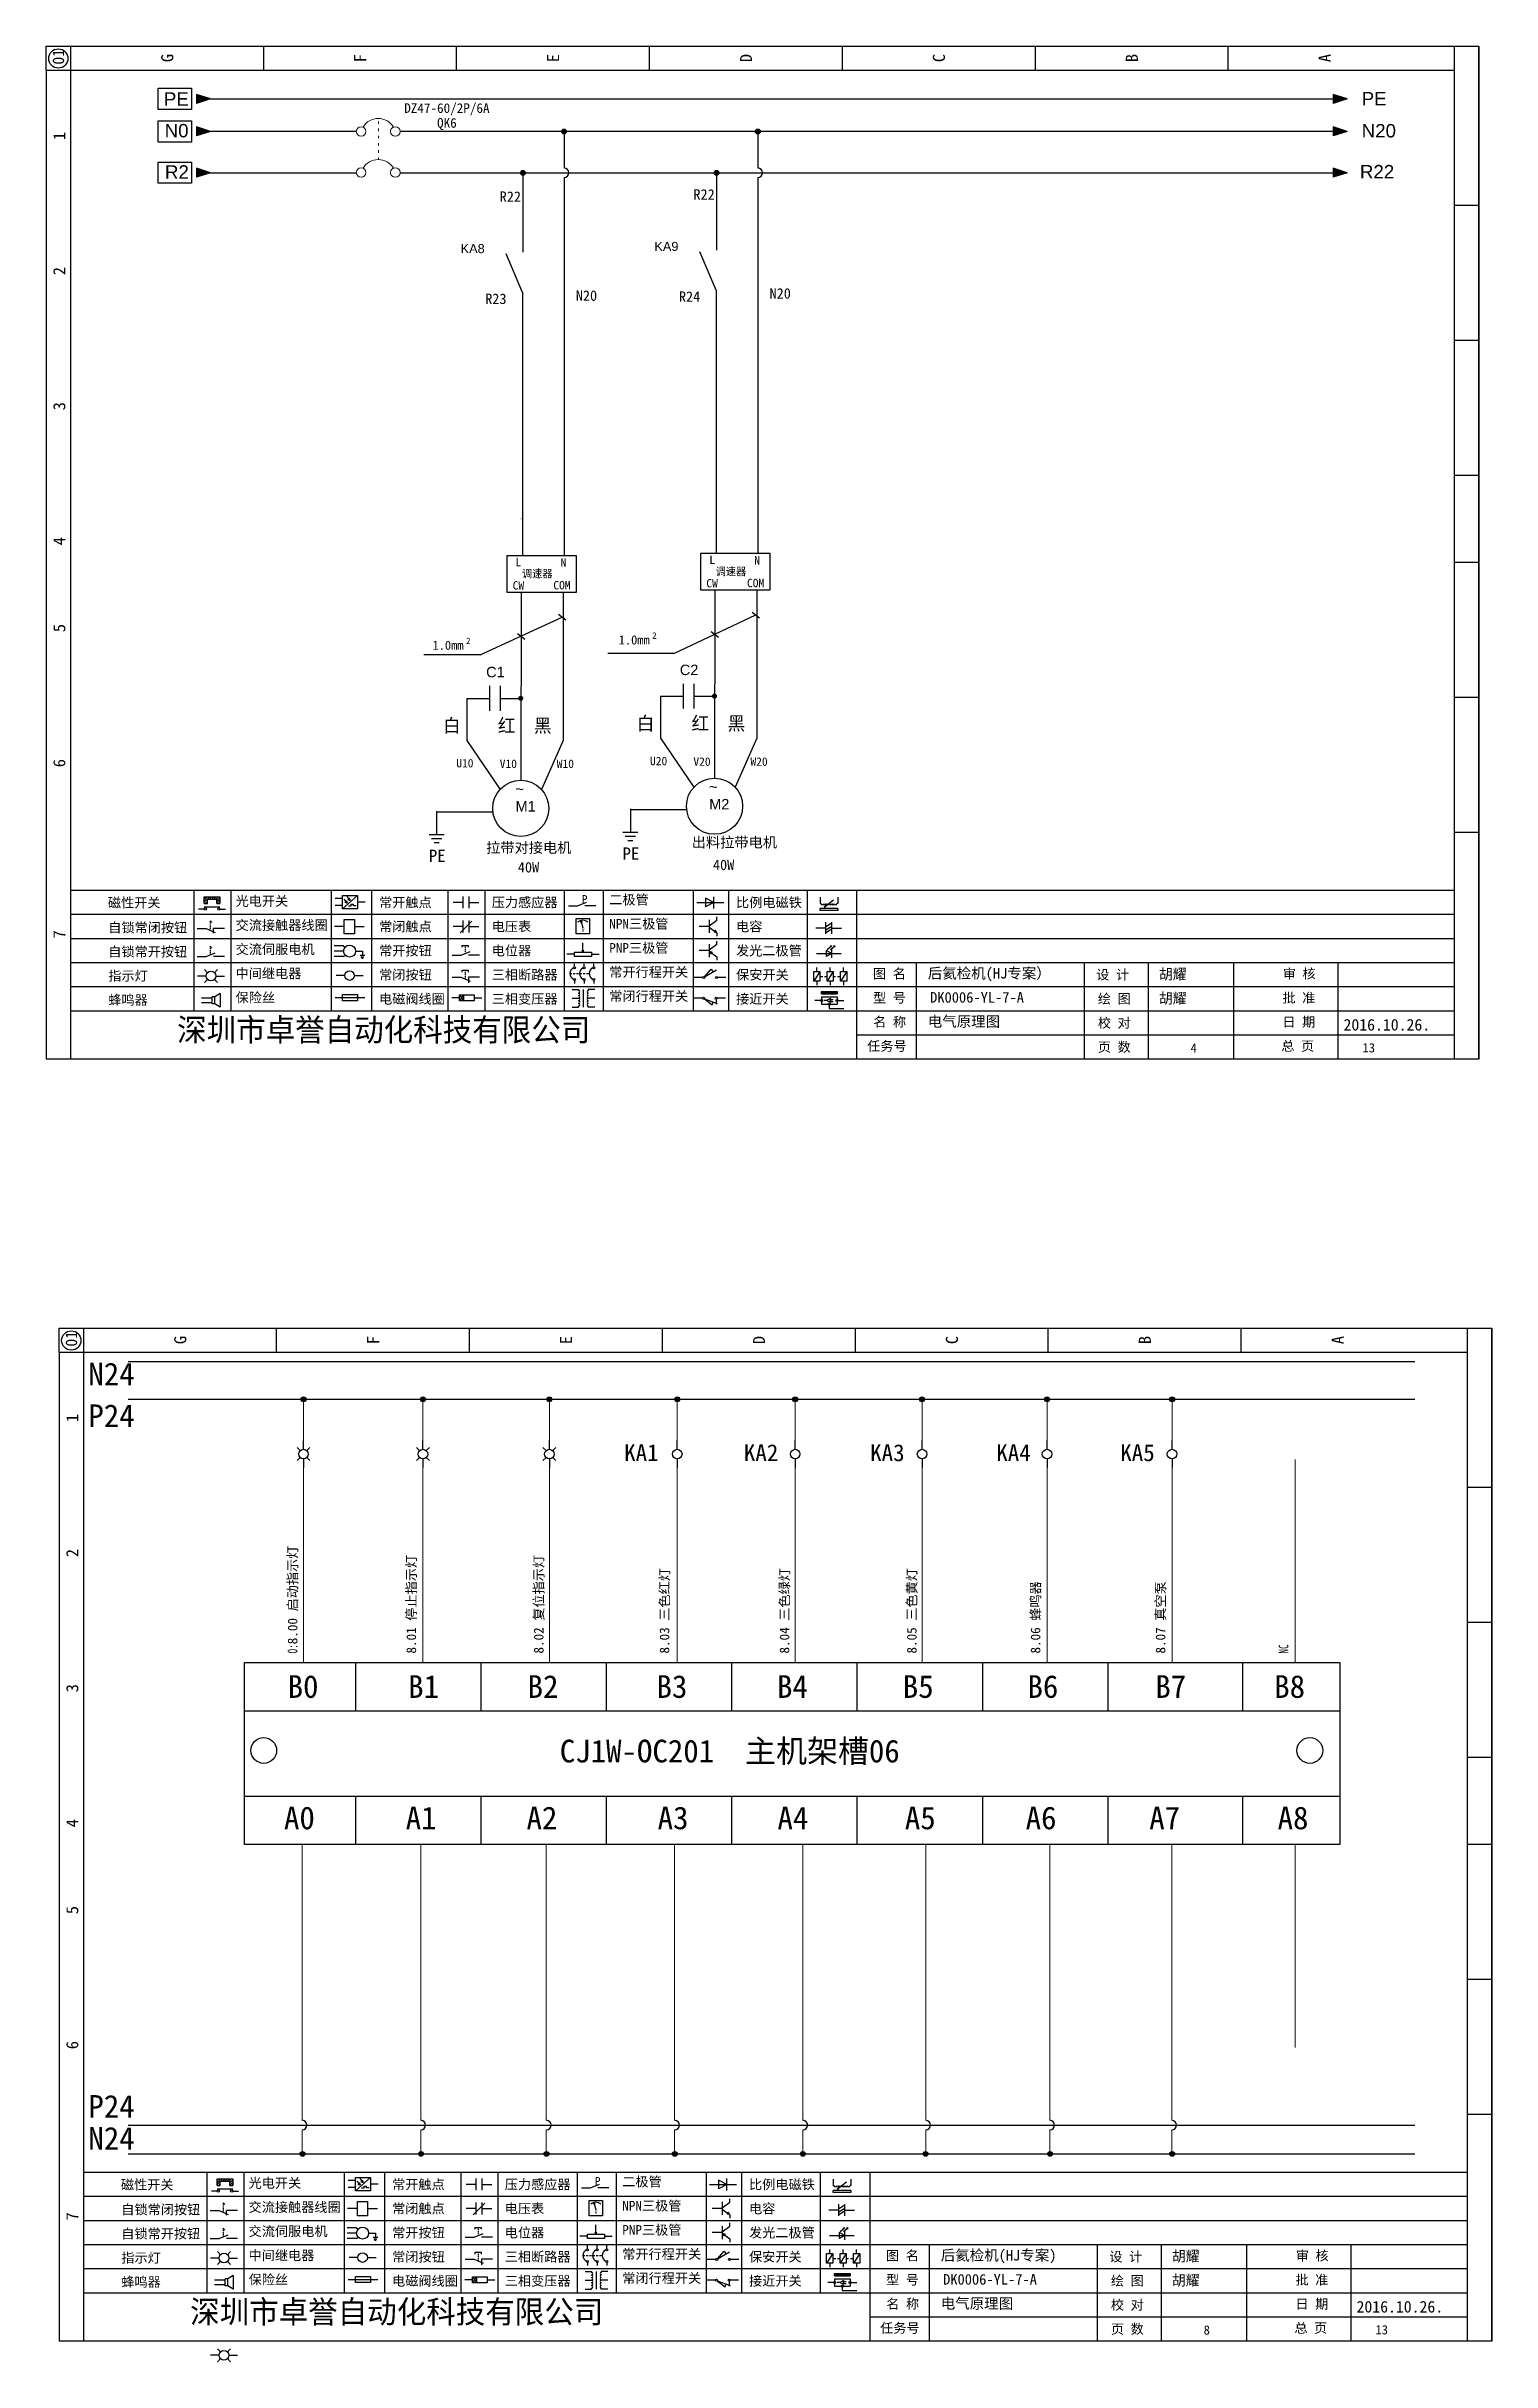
# Model space of a CAD drawing. Extents: x -5838 to -2107, y -921 to 708.
# Drawn here: x -3749.2 to -3449.5, y -530.6 to -50.6 of the extents above; entities that cross this region are included whole.
import ezdxf
from ezdxf.enums import TextEntityAlignment as Align

# ---------------------------------------------------------------- set-up
doc = ezdxf.new("R2010")
doc.units = 0
doc.header["$MEASUREMENT"] = 0
doc.linetypes.add('9', pattern=[7.5, 0.5, -1, 0.5, -1, 0.5, -1, 0.5, -1, 0.5, -1])
doc.layers.add('MISC', color=2, linetype='Continuous')
doc.layers.add('主图', color=7, linetype='Continuous')
doc.layers.add('元件', color=4, linetype='Continuous', lineweight=25)
doc.styles.add('宋', font='', dxfattribs={"width": 0.7})
doc.styles.add('样式 8', font='arial.ttf')
doc.styles.add('汉字', font='')
doc.styles.get('宋').set_extended_font_data('SimSun')
doc.styles.get('汉字').set_extended_font_data('新宋体')

msp = doc.modelspace()

# ---------------------------------------------------------------- texts
at = {"style": '汉字'}
for s, p in [('DZ47-60/2P/6A', (-3666.16, -63.43)), ('QK6', (-3666.16, -66.5))]:
    msp.add_text(s, height=2, dxfattribs=at).set_placement(p, align=Align.MIDDLE_CENTER)
at = {"color": 0}
for p in [(-3630.54, -174.63), (-3669.14, -175.73)]:
    msp.add_text('1.0mm', height=1.89, dxfattribs=at).set_placement(p)
at = {"color": 3, "linetype": 'ByBlock', "attachment_point": 1, "rotation": 90}
for s, insert, char_height, width in [('{\\fKaiTi_GB2312|b0|i0|c134|p0;01}', (-3747.93, -54.42), 2.4, 60.2542), ('{\\fKaiTi_GB2312|b0|i0|c134|p0;G}', (-3725.39, -53.91), 2.5, 5), ('{\\fKaiTi_GB2312|b0|i0|c134|p0;F}', (-3685.39, -53.91), 2.5, 5), ('{\\fKaiTi_GB2312|b0|i0|c134|p0;E}', (-3645.39, -53.91), 2.5, 5), ('{\\fKaiTi_GB2312|b0|i0|c134|p0;D}', (-3605.39, -53.91), 2.5, 5), ('{\\fKaiTi_GB2312|b0|i0|c134|p0;C}', (-3565.39, -53.91), 2.5, 5), ('{\\fKaiTi_GB2312|b0|i0|c134|p0;B}', (-3525.39, -53.91), 2.5, 5), ('{\\fKaiTi_GB2312|b0|i0|c134|p0;A}', (-3485.39, -53.91), 2.5, 5), ('{\\fKaiTi_GB2312|b0|i0|c134|p49;1}', (-3747.79, -70.08), 2.5, 11.7517), ('{\\fKaiTi_GB2312|b0|i0|c134|p49;2}', (-3747.79, -98.08), 2.5, 11.7517), ('{\\fKaiTi_GB2312|b0|i0|c134|p49;3}', (-3747.79, -126.08), 2.5, 11.7517), ('{\\fKaiTi_GB2312|b0|i0|c134|p49;4}', (-3747.79, -154.08), 2.5, 11.7517), ('{\\fKaiTi_GB2312|b0|i0|c134|p49;5}', (-3747.79, -172.08), 2.5, 11.7517), ('{\\fKaiTi_GB2312|b0|i0|c134|p49;6}', (-3747.79, -200.08), 2.5, 11.7517), ('{\\fKaiTi_GB2312|b0|i0|c134|p49;7}', (-3747.79, -235.58), 2.5, 11.7517)]:
    msp.add_mtext(s, dxfattribs=dict(at, insert=insert, char_height=char_height, width=width))
at = {"attachment_point": 1}
for s, insert, char_height, width, style in [('N0', (-3724.68, -66.72), 2.772, 4.9667, '样式 8'), ('N20', (-3476.48, -66.74), 2.772, 4.9667, '样式 8'), ('R2', (-3724.62, -75.29), 2.772, 4.9667, '样式 8'), ('R22', (-3476.85, -75.22), 2.772, 15.2743, '样式 8'), ('后氦检机(HJ专案）', (-3566.45, -241.68), 2.2, 75.3177, '汉字'), ('{\\fKaiTi_GB2312|b0|i0|c134|p49;DK0006-YL-7-A}', (-3565.97, -246.68), 2.2, 75.3177, '汉字'), ('后氦检机(HJ专案)', (-3563.76, -507.45), 2.2, 75.3177, '汉字'), ('{\\fKaiTi_GB2312|b0|i0|c134|p49;DK0006-YL-7-A}', (-3563.28, -512.45), 2.2, 75.3177, '汉字')]:
    msp.add_mtext(s, dxfattribs=dict(at, insert=insert, char_height=char_height, width=width, style=style))
at = {"color": 0, "lineweight": -2, "attachment_point": 1}
for s, insert, char_height, width in [('R22', (-3655.21, -80.7), 2.16, 6.579), ('R22', (-3615.04, -80.25), 2.16, 6.579), ('N20', (-3599.25, -100.77), 2.16, 6.579), ('R23', (-3658.21, -101.88), 2.16, 6.579), ('N20', (-3639.42, -101.22), 2.16, 6.579), ('R24', (-3618.05, -101.43), 2.16, 6.579), ('{调速器}', (-3650.59, -159.13), 1.62, 7.0638), ('{调速器}', (-3610.43, -158.68), 1.62, 7.0638), ('{\\fSimSun|b0|i0|c134|p2;拉带对接电机}', (-3658.02, -215.66), 2.16, 24.2495), ('{\\fSimSun|b0|i0|c134|p2;出料拉带电机}', (-3615.39, -214.55), 2.16, 28.0684), ('{PE}', (-3669.89, -217.15), 2.541, 5.6972), ('40W', (-3651.44, -219.73), 2.16, 4.7358), ('{PE}', (-3629.73, -216.7), 2.541, 5.6972), ('40W', (-3610.99, -219.24), 2.16, 4.7358), ('深圳市卓誉自动化科技有限公司', (-3722.09, -252.15), 4.7064, 96.1138), ('N24', (-3740.5, -323.52), 4.706, 14.2731), ('P24', (-3740.5, -332.16), 4.706, 14.2731), ('B0', (-3699.18, -388.3), 4.706, 7.2035), ('B1', (-3674.2, -388.3), 4.706, 7.2035), ('B2', (-3649.43, -388.3), 4.706, 7.2035), ('B3', (-3622.7, -388.3), 4.706, 7.2035), ('B4', (-3597.71, -388.3), 4.706, 7.2035), ('B5', (-3571.64, -388.3), 4.706, 7.2035), ('B6', (-3545.78, -388.3), 4.706, 7.2035), ('B7', (-3519.27, -388.3), 4.706, 7.2035), ('B8', (-3494.62, -388.3), 4.706, 7.2035), ('CJ1W-OC201  {\\fSimSun|b0|i0|c134|p2;主机架槽}06 ', (-3642.76, -401.68), 4.7064, 109.721), ('A0', (-3699.94, -415.54), 4.706, 7.2035), ('A1', (-3674.7, -415.54), 4.706, 7.2035), ('A2', (-3649.65, -415.54), 4.706, 7.2035), ('A3', (-3622.47, -415.54), 4.706, 7.2035), ('A4', (-3597.62, -415.54), 4.706, 7.2035), ('A5', (-3571.21, -415.54), 4.706, 7.2035), ('A6', (-3546.16, -415.54), 4.706, 7.2035), ('A7', (-3520.53, -415.54), 4.706, 7.2035), ('A8', (-3493.92, -415.54), 4.706, 7.2035), ('P24', (-3740.5, -475.34), 4.706, 14.2731), ('N24', (-3740.5, -481.96), 4.706, 14.2731), ('深圳市卓誉自动化科技有限公司', (-3719.39, -517.92), 4.7064, 96.1138)]:
    msp.add_mtext(s, dxfattribs=dict(at, insert=insert, char_height=char_height, width=width))
at = {"attachment_point": 1}
for s, insert, char_height, width in [('{\\fArial|b0|i0|c0|p32;K\\fArial|b0|i0|c238|p32;A\\fArial|b0|i0|c0|p32;9}', (-3623.14, -91.16), 1.89, 3.4028), ('{\\fArial|b0|i0|c0|p32;K\\fArial|b0|i0|c238|p32;A\\fArial|b0|i0|c0|p32;8}', (-3663.31, -91.61), 1.89, 3.4028), ('{\\fArial|b0|i0|c0|p32;C1}', (-3658.03, -179.26), 2.1599, 3.4028), ('{\\fArial|b0|i0|c0|p32;C\\fArial|b0|i0|c238|p32;2}', (-3617.87, -178.81), 2.1599, 3.4028), ('白', (-3666.97, -190.03), 2.81, 3.4028), ('红', (-3655.59, -190.03), 2.81, 3.4028), ('黑', (-3648.12, -190.03), 2.81, 3.4028), ('白', (-3626.8, -189.58), 2.81, 3.4028), ('红', (-3615.43, -189.58), 2.81, 3.4028), ('黑', (-3607.96, -189.58), 2.81, 3.4028), ('{\\fArial|b0|i0|c0|p32;~\\PM1}', (-3651.94, -203.5), 2.1599, 7.7427), ('{\\fArial|b0|i0|c0|p32;~\\PM2}', (-3611.78, -203.05), 2.1599, 7.7427), ('胡耀', (-3518.52, -241.87), 2.2, 75.3177), ('胡耀', (-3518.52, -246.87), 2.2, 75.3177), ('{\\fKaiTi_GB2312|b0|i0|c134|p49;电气原理图}', (-3566.46, -251.67), 2.2, 75.3177), ('{\\fKaiTi_GB2312|b0|i0|c134|p49;2016.10.26.}', (-3480.25, -252.26), 2.4, 60.2542), ('{\\fKaiTi_GB2312|b0|i0|c134|p49;4}', (-3511.96, -257.32), 1.92, 75.3177), ('{\\fKaiTi_GB2312|b0|i0|c134|p49;13}', (-3476.33, -257.27), 1.92, 75.3177), ('胡耀', (-3515.83, -507.64), 2.2, 75.3177), ('胡耀', (-3515.83, -512.64), 2.2, 75.3177), ('{\\fKaiTi_GB2312|b0|i0|c134|p49;电气原理图}', (-3563.76, -517.44), 2.2, 75.3177), ('{\\fKaiTi_GB2312|b0|i0|c134|p49;2016.10.26.}', (-3477.55, -518.03), 2.4, 60.2542), ('{\\fKaiTi_GB2312|b0|i0|c134|p49;8}', (-3509.26, -523.09), 1.92, 75.3177), ('{\\fKaiTi_GB2312|b0|i0|c134|p49;13}', (-3473.64, -523.04), 1.92, 75.3177)]:
    msp.add_mtext(s, dxfattribs=dict(at, insert=insert, char_height=char_height, width=width))
at = {"color": 0, "char_height": 1.35, "width": 2.399, "attachment_point": 1}
for insert in [(-3623.59, -172.11), (-3662.19, -173.21)]:
    msp.add_mtext('2', dxfattribs=dict(at, insert=insert))
at = {"char_height": 2, "attachment_point": 1, "style": '汉字'}
for s, insert in [('{\\fKaiTi_GB2312|b0|i0|c134|p49;磁性开关}', (-3736.45, -227.15)), ('{\\fKaiTi_GB2312|b0|i0|c134|p49;光电开关}', (-3709.97, -226.81)), ('{\\fKaiTi_GB2312|b0|i0|c134|p49;常开触点}', (-3680.22, -227.1)), ('{\\fKaiTi_GB2312|b0|i0|c134|p49;压力感应器}', (-3656.86, -227.09)), ('{\\fKaiTi_GB2312|b0|i0|c134|p49;二极管}', (-3632.49, -226.53)), ('{\\fKaiTi_GB2312|b0|i0|c134|p49;比例电磁铁}', (-3606.2, -227.1)), ('{\\fKaiTi_GB2312|b0|i0|c134|p49;自锁常闭按钮}', (-3736.37, -232.31)), ('{\\fKaiTi_GB2312|b0|i0|c134|p49;交流接触器线圈}', (-3709.97, -231.81)), ('{\\fKaiTi_GB2312|b0|i0|c134|p49;常闭触点}', (-3680.22, -232.1)), ('{\\fKaiTi_GB2312|b0|i0|c134|p49;电压表}', (-3656.86, -232.09)), ('{\\fKaiTi_GB2312|b0|i0|c134|p49;NPN三极管}', (-3632.49, -231.53)), ('{\\fKaiTi_GB2312|b0|i0|c134|p49;电容}', (-3606.2, -232.1)), ('{\\fKaiTi_GB2312|b0|i0|c134|p49;自锁常开按钮}', (-3736.37, -237.31)), ('{\\fKaiTi_GB2312|b0|i0|c134|p49;交流伺服电机}', (-3709.97, -236.81)), ('{\\fKaiTi_GB2312|b0|i0|c134|p49;常开按钮}', (-3680.22, -237.1)), ('{\\fKaiTi_GB2312|b0|i0|c134|p49;电位器}', (-3656.86, -237.09)), ('{\\fKaiTi_GB2312|b0|i0|c134|p49;PNP三极管}', (-3632.49, -236.53)), ('{\\fKaiTi_GB2312|b0|i0|c134|p49;发光二极管}', (-3606.2, -237.1)), ('{\\fKaiTi_GB2312|b0|i0|c134|p49;指示灯}', (-3736.37, -242.31)), ('{\\fKaiTi_GB2312|b0|i0|c134|p49;中间继电器}', (-3709.97, -241.81)), ('{\\fKaiTi_GB2312|b0|i0|c134|p49;常闭按钮}', (-3680.22, -242.1)), ('{\\fKaiTi_GB2312|b0|i0|c134|p49;三相断路器}', (-3656.86, -242.09)), ('{\\fKaiTi_GB2312|b0|i0|c134|p49;常开行程开关}', (-3632.49, -241.53)), ('{\\fKaiTi_GB2312|b0|i0|c134|p49;保安开关}', (-3606.2, -242.1)), ('{\\fKaiTi_GB2312|b0|i0|c134|p0;图 名}', (-3577.8, -241.87)), ('{\\fKaiTi_GB2312|b0|i0|c134|p0;设 计}', (-3531.52, -242.08)), ('{\\fKaiTi_GB2312|b0|i0|c134|p0;审 核}', (-3492.84, -241.87)), ('{\\fKaiTi_GB2312|b0|i0|c134|p49;蜂鸣器}', (-3736.37, -247.31)), ('{\\fKaiTi_GB2312|b0|i0|c134|p49;保险丝}', (-3709.97, -246.81)), ('{\\fKaiTi_GB2312|b0|i0|c134|p49;电磁阀线圈}', (-3680.22, -247.1)), ('{\\fKaiTi_GB2312|b0|i0|c134|p49;三相变压器}', (-3656.86, -247.09)), ('{\\fKaiTi_GB2312|b0|i0|c134|p49;常闭行程开关}', (-3632.49, -246.53)), ('{\\fKaiTi_GB2312|b0|i0|c134|p49;接近开关}', (-3606.2, -247.1)), ('{\\fKaiTi_GB2312|b0|i0|c134|p0;型 号}', (-3577.8, -246.87)), ('{\\fKaiTi_GB2312|b0|i0|c134|p0;绘 图}', (-3531.19, -247.08)), ('{\\fKaiTi_GB2312|b0|i0|c134|p0;批 准}', (-3492.91, -246.87)), ('{\\fKaiTi_GB2312|b0|i0|c134|p0;名 称}', (-3577.75, -251.87)), ('{\\fKaiTi_GB2312|b0|i0|c134|p0;校 对}', (-3531.19, -252.08)), ('{\\fKaiTi_GB2312|b0|i0|c134|p0;日 期}', (-3492.91, -251.87)), ('{\\fKaiTi_GB2312|b0|i0|c134|p0;任务号}', (-3579.02, -256.87)), ('{\\fKaiTi_GB2312|b0|i0|c134|p0;页 数}', (-3531.19, -257.08)), ('{\\fKaiTi_GB2312|b0|i0|c134|p0;总 页}', (-3493.14, -256.87)), ('{\\fKaiTi_GB2312|b0|i0|c134|p49;磁性开关}', (-3733.75, -492.92)), ('{\\fKaiTi_GB2312|b0|i0|c134|p49;光电开关}', (-3707.28, -492.58)), ('{\\fKaiTi_GB2312|b0|i0|c134|p49;常开触点}', (-3677.52, -492.87)), ('{\\fKaiTi_GB2312|b0|i0|c134|p49;压力感应器}', (-3654.16, -492.86)), ('{\\fKaiTi_GB2312|b0|i0|c134|p49;二极管}', (-3629.8, -492.3)), ('{\\fKaiTi_GB2312|b0|i0|c134|p49;比例电磁铁}', (-3603.51, -492.87)), ('{\\fKaiTi_GB2312|b0|i0|c134|p49;自锁常闭按钮}', (-3733.67, -498.08)), ('{\\fKaiTi_GB2312|b0|i0|c134|p49;交流接触器线圈}', (-3707.28, -497.58)), ('{\\fKaiTi_GB2312|b0|i0|c134|p49;常闭触点}', (-3677.52, -497.87)), ('{\\fKaiTi_GB2312|b0|i0|c134|p49;电压表}', (-3654.16, -497.86)), ('{\\fKaiTi_GB2312|b0|i0|c134|p49;NPN三极管}', (-3629.8, -497.3)), ('{\\fKaiTi_GB2312|b0|i0|c134|p49;电容}', (-3603.51, -497.87)), ('{\\fKaiTi_GB2312|b0|i0|c134|p49;自锁常开按钮}', (-3733.67, -503.08)), ('{\\fKaiTi_GB2312|b0|i0|c134|p49;交流伺服电机}', (-3707.28, -502.58)), ('{\\fKaiTi_GB2312|b0|i0|c134|p49;常开按钮}', (-3677.52, -502.87)), ('{\\fKaiTi_GB2312|b0|i0|c134|p49;电位器}', (-3654.16, -502.86)), ('{\\fKaiTi_GB2312|b0|i0|c134|p49;PNP三极管}', (-3629.8, -502.3)), ('{\\fKaiTi_GB2312|b0|i0|c134|p49;发光二极管}', (-3603.51, -502.87)), ('{\\fKaiTi_GB2312|b0|i0|c134|p49;指示灯}', (-3733.67, -508.08)), ('{\\fKaiTi_GB2312|b0|i0|c134|p49;中间继电器}', (-3707.28, -507.58)), ('{\\fKaiTi_GB2312|b0|i0|c134|p49;常闭按钮}', (-3677.52, -507.87)), ('{\\fKaiTi_GB2312|b0|i0|c134|p49;三相断路器}', (-3654.16, -507.86)), ('{\\fKaiTi_GB2312|b0|i0|c134|p49;常开行程开关}', (-3629.8, -507.3)), ('{\\fKaiTi_GB2312|b0|i0|c134|p49;保安开关}', (-3603.51, -507.87)), ('{\\fKaiTi_GB2312|b0|i0|c134|p0;图 名}', (-3575.11, -507.63)), ('{\\fKaiTi_GB2312|b0|i0|c134|p0;设 计}', (-3528.82, -507.85)), ('{\\fKaiTi_GB2312|b0|i0|c134|p0;审 核}', (-3490.14, -507.64)), ('{\\fKaiTi_GB2312|b0|i0|c134|p49;蜂鸣器}', (-3733.67, -513.08)), ('{\\fKaiTi_GB2312|b0|i0|c134|p49;保险丝}', (-3707.28, -512.58)), ('{\\fKaiTi_GB2312|b0|i0|c134|p49;电磁阀线圈}', (-3677.52, -512.87)), ('{\\fKaiTi_GB2312|b0|i0|c134|p49;三相变压器}', (-3654.16, -512.86)), ('{\\fKaiTi_GB2312|b0|i0|c134|p49;常闭行程开关}', (-3629.8, -512.3)), ('{\\fKaiTi_GB2312|b0|i0|c134|p49;接近开关}', (-3603.51, -512.87)), ('{\\fKaiTi_GB2312|b0|i0|c134|p0;型 号}', (-3575.11, -512.63)), ('{\\fKaiTi_GB2312|b0|i0|c134|p0;绘 图}', (-3528.49, -512.85)), ('{\\fKaiTi_GB2312|b0|i0|c134|p0;批 准}', (-3490.21, -512.64)), ('{\\fKaiTi_GB2312|b0|i0|c134|p0;名 称}', (-3575.06, -517.63)), ('{\\fKaiTi_GB2312|b0|i0|c134|p0;校 对}', (-3528.49, -517.85)), ('{\\fKaiTi_GB2312|b0|i0|c134|p0;日 期}', (-3490.21, -517.64)), ('{\\fKaiTi_GB2312|b0|i0|c134|p0;任务号}', (-3576.33, -522.64)), ('{\\fKaiTi_GB2312|b0|i0|c134|p0;页 数}', (-3528.49, -522.85)), ('{\\fKaiTi_GB2312|b0|i0|c134|p0;总 页}', (-3490.44, -522.64))]:
    msp.add_mtext(s, dxfattribs=dict(at, insert=insert))
at = {"linetype": 'ByBlock', "attachment_point": 1, "rotation": 90}
for s, insert, char_height, width in [('{\\fKaiTi_GB2312|b0|i0|c134|p0;01}', (-3745.24, -320.19), 2.4, 60.2542), ('{\\fKaiTi_GB2312|b0|i0|c134|p0;G}', (-3722.7, -319.68), 2.5, 5), ('{\\fKaiTi_GB2312|b0|i0|c134|p0;F}', (-3682.7, -319.68), 2.5, 5), ('{\\fKaiTi_GB2312|b0|i0|c134|p0;E}', (-3642.7, -319.68), 2.5, 5), ('{\\fKaiTi_GB2312|b0|i0|c134|p0;D}', (-3602.7, -319.68), 2.5, 5), ('{\\fKaiTi_GB2312|b0|i0|c134|p0;C}', (-3562.7, -319.68), 2.5, 5), ('{\\fKaiTi_GB2312|b0|i0|c134|p0;B}', (-3522.7, -319.68), 2.5, 5), ('{\\fKaiTi_GB2312|b0|i0|c134|p0;A}', (-3482.7, -319.68), 2.5, 5), ('{\\fKaiTi_GB2312|b0|i0|c134|p49;1}', (-3745.1, -335.85), 2.5, 11.7517), ('{\\fKaiTi_GB2312|b0|i0|c134|p49;2}', (-3745.1, -363.85), 2.5, 11.7517), ('{\\fKaiTi_GB2312|b0|i0|c134|p49;3}', (-3745.1, -391.85), 2.5, 11.7517), ('{\\fKaiTi_GB2312|b0|i0|c134|p49;4}', (-3745.1, -419.85), 2.5, 11.7517), ('{\\fKaiTi_GB2312|b0|i0|c134|p49;5}', (-3745.1, -437.85), 2.5, 11.7517), ('{\\fKaiTi_GB2312|b0|i0|c134|p49;6}', (-3745.1, -465.85), 2.5, 11.7517), ('{\\fKaiTi_GB2312|b0|i0|c134|p49;7}', (-3745.1, -501.35), 2.5, 11.7517)]:
    msp.add_mtext(s, dxfattribs=dict(at, insert=insert, char_height=char_height, width=width))
at = {"lineweight": -3, "ltscale": 0.5, "char_height": 3.5, "width": 3.9027, "attachment_point": 1}
for s, insert in [('KA1', (-3629.41, -340.43)), ('KA2', (-3604.59, -340.43)), ('KA3', (-3578.4, -340.43)), ('KA4', (-3552.25, -340.43)), ('KA5', (-3526.54, -340.43))]:
    msp.add_mtext(s, dxfattribs=dict(at, insert=insert))
at = {"color": 0, "lineweight": -2, "char_height": 2, "width": 71.7944, "attachment_point": 1, "rotation": 90, "style": '宋'}
for s, insert in [('O:{\\W1;\\C256;8.00 启动指示灯}', (-3699.16, -383.8)), ('{\\W1;\\C256;8.01 停止指示灯}', (-3674.55, -383.82)), ('{\\W1;\\C256;8.02 复位指示灯}', (-3648.13, -383.82)), ('{\\W1;\\C256;8.03 三色红灯}', (-3622.05, -383.82)), ('{\\W1;\\C256;8.04 三色绿灯}', (-3597.17, -383.82)), ('{\\W1;\\C256;8.05 三色黄灯}', (-3570.78, -383.82)), ('{\\W1;\\C256;8.06 蜂鸣器}', (-3545.12, -383.82)), ('{\\W1;\\C256;8.07 真空泵}', (-3519.2, -383.82)), ('NC', (-3493.68, -383.82))]:
    msp.add_mtext(s, dxfattribs=dict(at, insert=insert))
at = {"layer": 'MISC', "char_height": 2.772, "width": 4.9667, "attachment_point": 1, "style": '样式 8'}
for insert in [(-3724.84, -60.16), (-3476.48, -60.09)]:
    msp.add_mtext('PE', dxfattribs=dict(at, insert=insert))
at = {"layer": '元件', "color": 0}
for s, height, p in [('L', 1.75, (-3651.92, -158.4)), ('N', 1.75, (-3642.59, -158.5)), ('L', 1.75, (-3611.75, -157.95)), ('N', 1.75, (-3602.43, -158.05)), ('CW', 1.746, (-3652.52, -163.25)), ('COM', 1.746, (-3644.09, -163.21)), ('CW', 1.746, (-3612.36, -162.8)), ('COM', 1.746, (-3603.93, -162.76)), ('U10', 1.746, (-3664.21, -200.11)), ('V10', 1.746, (-3655.21, -200.23)), ('W10', 1.746, (-3643.39, -200.23)), ('U20', 1.746, (-3624.04, -199.66)), ('V20', 1.746, (-3615.05, -199.78)), ('W20', 1.746, (-3603.22, -199.78))]:
    msp.add_text(s, height=height, dxfattribs=at).set_placement(p)

# ---------------------------------------------------------------- blocks, each defined once
blk = doc.blocks.new('磁性开关')
at = {"linetype": 'ByBlock'}
h = blk.add_hatch(dxfattribs=at)
h.set_pattern_fill('ANSI31', color=256, scale=0.1, style=0)
h.set_pattern_definition([(45, (0, 0), (-0.224506403, 0.224506403), [])])
h.paths.add_polyline_path([(-1907.69, -775.29), (-1910.88, -775.29), (-1910.88, -776.69), (-1910.25, -776.69), (-1910.25, -775.79), (-1908.31, -775.79), (-1908.31, -776.69), (-1907.69, -776.69)])
for p, q in [((-1910.88, -776.69), (-1910.88, -775.29)), ((-1910.88, -775.29), (-1907.69, -775.29)), ((-1910.88, -776.69), (-1910.25, -776.69)), ((-1910.88, -777.39), (-1907.69, -777.39)), ((-1910.25, -776.69), (-1910.25, -775.79)), ((-1910.25, -775.79), (-1908.31, -775.79)), ((-1908.31, -776.69), (-1908.31, -775.79)), ((-1908.31, -776.69), (-1907.69, -776.69)), ((-1907.69, -775.29), (-1907.69, -776.69)), ((-1910.91, -777.81), (-1912.09, -777.81)), ((-1907.66, -777.81), (-1906.48, -777.81))]:
    blk.add_line(p, q, dxfattribs=at)
for centre in [(-1910.68, -777.81), (-1907.88, -777.81)]:
    blk.add_circle(centre, 0.225, dxfattribs=at)
blk = doc.blocks.new('*U96')
at = {"linetype": 'ByBlock'}
for p, q in [((-1911.92, -782.07), (-1910.06, -782.07)), ((-1910.06, -782.07), (-1908.18, -782.88)), ((-1909.23, -780.45), (-1909.23, -780.67)), ((-1909.23, -780.45), (-1908.92, -780.84)), ((-1909.23, -780.84), (-1909.23, -781.05)), ((-1909.23, -781.23), (-1909.23, -781.44)), ((-1909.23, -781.61), (-1909.23, -781.83)), ((-1909.23, -782), (-1909.23, -782.21)), ((-1909.23, -782.38), (-1909.23, -782.43)), ((-1908.52, -783.07), (-1908.52, -782.07)), ((-1906.25, -782.07), (-1908.52, -782.07))]:
    blk.add_line(p, q, dxfattribs=at)
blk = doc.blocks.new('*U97')
at = {"linetype": 'ByBlock'}
for p, q in [((-1908.88, -791.17), (-1909.23, -790.71)), ((-1909.23, -790.71), (-1909.23, -790.92)), ((-1909.23, -791.09), (-1909.23, -791.31)), ((-1909.23, -791.48), (-1909.23, -791.69)), ((-1909.23, -791.86), (-1909.23, -792.08)), ((-1911.92, -792.89), (-1910.06, -792.89)), ((-1910.06, -792.89), (-1908.18, -792.08)), ((-1909.23, -792.25), (-1909.23, -792.47)), ((-1906.25, -792.89), (-1908.52, -792.89))]:
    blk.add_line(p, q, dxfattribs=at)
blk = doc.blocks.new('蜂鸣器')
at = {"linetype": 'ByBlock'}
for p, q in [((-1908.8, -796.48), (-1911.01, -796.48)), ((-1908.25, -796.26), (-1908.8, -796.26)), ((-1908.8, -797.68), (-1908.8, -796.26)), ((-1907.17, -795.53), (-1908.25, -796.26)), ((-1908.25, -797.68), (-1908.25, -796.26)), ((-1907.17, -795.53), (-1907.17, -798.41)), ((-1908.8, -797.46), (-1911.01, -797.46)), ((-1908.25, -797.68), (-1908.8, -797.68)), ((-1907.17, -798.41), (-1908.25, -797.68))]:
    blk.add_line(p, q, dxfattribs=at)
blk = doc.blocks.new('指示灯')
at = {"linetype": 'ByBlock'}
for p, q in [((-1854.25, -776.92), (-1856.06, -776.92)), ((-1854.62, -775.59), (-1853.97, -776.23)), ((-1851.9, -775.59), (-1852.54, -776.23)), ((-1852.26, -776.92), (-1850.45, -776.92)), ((-1854.62, -778.25), (-1853.97, -777.61)), ((-1851.9, -778.25), (-1852.54, -777.61))]:
    blk.add_line(p, q, dxfattribs=at)
blk.add_circle((-1853.26, -776.92), 0.992, dxfattribs=at)
blk = doc.blocks.new('光电开关')
at = {"linetype": 'ByBlock'}
h = blk.add_hatch(dxfattribs=at)
h.set_pattern_fill('ANSI31', color=256, scale=0.01, style=0)
h.set_pattern_definition([(45, (0.172267, 0), (-0.0224506403, 0.0224506403), [])])
h.paths.add_polyline_path([(-1882.44, -776.34), (-1882.5, -775.91), (-1882.68, -776.07)])
h.paths.add_polyline_path([(-1882.44, -776.34), (-1882.68, -776.07), (-1882.86, -776.23)])
h.paths.add_polyline_path([(-1883.11, -776.45), (-1883.29, -776.61), (-1883.05, -776.88)])
h.paths.add_polyline_path([(-1883.29, -776.61), (-1883.47, -776.77), (-1883.05, -776.88)])
for p, q in [((-1884.01, -775.96), (-1885.56, -775.96)), ((-1884.01, -777.39), (-1885.56, -777.39)), ((-1880.91, -775.3), (-1884.01, -778.05)), ((-1883.75, -776.09), (-1883.05, -776.88)), ((-1883.11, -776.45), (-1883.47, -776.77)), ((-1883.05, -776.88), (-1883.47, -776.77)), ((-1883.14, -775.55), (-1882.44, -776.34)), ((-1883.05, -776.88), (-1883.11, -776.45)), ((-1882.5, -775.91), (-1882.86, -776.23)), ((-1882.44, -776.34), (-1882.86, -776.23)), ((-1882.78, -777.47), (-1882.23, -777.47)), ((-1882.44, -776.34), (-1882.5, -775.91)), ((-1882.23, -777.47), (-1882.23, -777.14)), ((-1882.23, -777.14), (-1881.78, -777.14)), ((-1881.78, -777.47), (-1881.78, -777.14)), ((-1881.23, -777.47), (-1881.78, -777.47)), ((-1879.37, -776.67), (-1880.91, -776.67))]:
    blk.add_line(p, q, dxfattribs=at)
blk.add_lwpolyline([(-1884.01, -775.3), (-1880.91, -775.3), (-1880.91, -778.05), (-1884.01, -778.05)], close=True, dxfattribs=at)
blk = doc.blocks.new('交流接触器线圈')
at = {"linetype": 'ByBlock'}
for p, q in [((-1880.82, -781.77), (-1882.87, -781.77)), ((-1878.72, -781.77), (-1876.67, -781.77))]:
    blk.add_line(p, q, dxfattribs=at)
blk.add_lwpolyline([(-1880.82, -780.28), (-1878.72, -780.28), (-1878.72, -783.26), (-1880.82, -783.26)], close=True, dxfattribs=at)
blk = doc.blocks.new('交流伺服电机')
at = {"linetype": 'ByBlock'}
for p, q in [((-1880.97, -785.75), (-1882.94, -785.75)), ((-1880.97, -786.85), (-1882.94, -786.85)), ((-1880.97, -785.75), (-1880.65, -786.03)), ((-1878.49, -786.85), (-1877.07, -786.85)), ((-1877.07, -786.85), (-1877.07, -787.72)), ((-1880.97, -787.94), (-1882.94, -787.94)), ((-1880.97, -787.94), (-1880.65, -787.67)), ((-1877.54, -787.72), (-1876.59, -787.72)), ((-1877.38, -788.01), (-1876.75, -788.01)), ((-1877.23, -788.29), (-1876.9, -788.29))]:
    blk.add_line(p, q, dxfattribs=at)
blk.add_circle((-1879.73, -786.85), 1.24, dxfattribs=at)
blk = doc.blocks.new('中间继电器')
at = {"linetype": 'ByBlock'}
for p, q in [((-1880.72, -791.92), (-1882.54, -791.92)), ((-1878.74, -791.92), (-1876.92, -791.92))]:
    blk.add_line(p, q, dxfattribs=at)
blk.add_circle((-1879.73, -791.92), 0.992, dxfattribs=at)
blk = doc.blocks.new('保险丝')
at = {"linetype": 'ByBlock'}
blk.add_line((-1882.72, -796.49), (-1876.55, -796.49), dxfattribs=at)
blk.add_lwpolyline([(-1881.2, -795.86), (-1878.06, -795.86), (-1878.06, -797.12), (-1881.2, -797.12)], close=True, dxfattribs=at)
blk = doc.blocks.new('常开按钮')
at = {"linetype": 'ByBlock'}
for p, q in [((-1910.06, -787.73), (-1908.18, -786.93)), ((-1909.9, -785.68), (-1908.56, -785.68)), ((-1909.9, -785.68), (-1909.9, -786.07)), ((-1909.23, -785.68), (-1909.23, -785.89)), ((-1909.23, -786.06), (-1909.23, -786.28)), ((-1909.23, -786.45), (-1909.23, -786.67)), ((-1909.23, -786.84), (-1909.23, -787.05)), ((-1908.56, -785.68), (-1908.56, -786.07)), ((-1911.92, -787.73), (-1910.06, -787.73)), ((-1909.23, -787.22), (-1909.23, -787.38)), ((-1906.25, -787.73), (-1908.52, -787.73))]:
    blk.add_line(p, q, dxfattribs=at)
blk = doc.blocks.new('常开触点')
at = {"linetype": 'ByBlock'}
for p, q in [((-1853.82, -781.77), (-1855.88, -781.77)), ((-1853.82, -782.99), (-1853.82, -780.56)), ((-1852.6, -782.99), (-1852.6, -780.56)), ((-1852.6, -781.77), (-1850.55, -781.77))]:
    blk.add_line(p, q, dxfattribs=at)
blk = doc.blocks.new('常闭触点')
at = {"linetype": 'ByBlock'}
for p, q in [((-1853.82, -786.77), (-1855.88, -786.77)), ((-1852.01, -785.66), (-1854.43, -788.1)), ((-1853.82, -787.99), (-1853.82, -785.56)), ((-1852.6, -787.99), (-1852.6, -785.56)), ((-1852.6, -786.77), (-1850.55, -786.77))]:
    blk.add_line(p, q, dxfattribs=at)
blk = doc.blocks.new('常闭按钮')
at = {"linetype": 'ByBlock'}
for p, q in [((-1854.11, -790.83), (-1852.77, -790.83)), ((-1854.11, -790.83), (-1854.11, -791.22)), ((-1853.44, -790.83), (-1853.44, -791.04)), ((-1853.44, -791.21), (-1853.44, -791.43)), ((-1853.44, -791.6), (-1853.44, -791.82)), ((-1853.44, -791.99), (-1853.44, -792.2)), ((-1852.77, -790.83), (-1852.77, -791.22)), ((-1856.13, -792.28), (-1854.28, -792.28)), ((-1854.28, -792.28), (-1852.4, -793.09)), ((-1853.44, -792.37), (-1853.44, -792.53)), ((-1850.47, -792.28), (-1852.73, -792.28)), ((-1852.73, -792.28), (-1852.73, -793.43))]:
    blk.add_line(p, q, dxfattribs=at)
blk = doc.blocks.new('电磁阀线圈')
at = {"linetype": 'ByBlock'}
for p, q in [((-1854.61, -796.54), (-1856.17, -796.54)), ((-1854.61, -795.92), (-1853.75, -797.16)), ((-1853.75, -795.92), (-1854.61, -797.16)), ((-1853.75, -795.92), (-1853.75, -797.16)), ((-1851.53, -796.54), (-1849.97, -796.54))]:
    blk.add_line(p, q, dxfattribs=at)
blk.add_lwpolyline([(-1854.61, -795.92), (-1851.53, -795.92), (-1851.53, -797.16), (-1854.61, -797.16)], close=True, dxfattribs=at)
blk = doc.blocks.new('电压表')
at = {"linetype": 'ByBlock'}
for p, q in [((-1814.84, -780.75), (-1814.91, -781.13)), ((-1814.6, -781.05), (-1814.91, -781.13)), ((-1814.84, -780.75), (-1814.46, -782.26)), ((-1814.84, -780.75), (-1814.6, -781.05))]:
    blk.add_line(p, q, dxfattribs=at)
blk.add_lwpolyline([(-1815.84, -780.34), (-1813.07, -780.34), (-1813.07, -783.49), (-1815.84, -783.49)], close=True, dxfattribs=at)
blk.add_arc((-1814.46, -782.26), 1.56, 46.8313, 133.1687, dxfattribs=at)
at = {"linetype": 'ByBlock', "insert": (-1814.7, -782.39), "char_height": 0.75, "width": 0.6768, "attachment_point": 1}
blk.add_mtext('V', dxfattribs=at)
blk = doc.blocks.new('电位器')
at = {"linetype": 'ByBlock'}
for p, q in [((-1814.45, -787.3), (-1814.62, -786.96)), ((-1814.62, -786.96), (-1814.27, -786.96)), ((-1814.45, -787.3), (-1814.45, -785.39)), ((-1814.45, -787.3), (-1814.27, -786.96)), ((-1816.21, -787.75), (-1817.79, -787.75)), ((-1812.68, -787.75), (-1811.1, -787.75))]:
    blk.add_line(p, q, dxfattribs=at)
blk.add_lwpolyline([(-1816.21, -787.3), (-1812.68, -787.3), (-1812.68, -788.2), (-1816.21, -788.2)], close=True, dxfattribs=at)
blk = doc.blocks.new('三相断路器')
at = {"linetype": 'ByBlock'}
for p, q in [((-1817.14, -791.74), (-1816.72, -791.74)), ((-1816.45, -791.74), (-1816.03, -791.74)), ((-1816.17, -790.33), (-1816.17, -789.7)), ((-1815.76, -791.74), (-1815.34, -791.74)), ((-1815.07, -791.74), (-1814.65, -791.74)), ((-1814.38, -791.74), (-1813.96, -791.74)), ((-1814.17, -790.33), (-1814.17, -789.7)), ((-1813.69, -791.74), (-1813.27, -791.74)), ((-1812.18, -790.33), (-1812.18, -789.7)), ((-1816.17, -793.19), (-1816.17, -793.83)), ((-1814.17, -793.19), (-1814.17, -793.83)), ((-1812.18, -793.19), (-1812.18, -793.83))]:
    blk.add_line(p, q, dxfattribs=at)
for centre in [(-1816.17, -790.55), (-1814.17, -790.55), (-1812.18, -790.55), (-1816.17, -792.98), (-1814.17, -792.98), (-1812.18, -792.98)]:
    blk.add_circle(centre, 0.219, dxfattribs=at)
for centre in [(-1815.81, -791.74), (-1813.82, -791.74), (-1811.83, -791.74)]:
    blk.add_arc(centre, 1.32, 115.5791, 244.4209, dxfattribs=at)
blk = doc.blocks.new('三相变压器')
at = {"linetype": 'ByBlock'}
for p, q in [((-1816.69, -795.03), (-1815.37, -795.03)), ((-1815.37, -795.03), (-1815.37, -795.24)), ((-1814.34, -798.7), (-1814.34, -795.04)), ((-1812, -795.03), (-1813.32, -795.03)), ((-1813.32, -795.03), (-1813.32, -795.24)), ((-1816.69, -796.87), (-1815.37, -796.87)), ((-1816.69, -798.71), (-1815.37, -798.71)), ((-1815.37, -798.71), (-1815.37, -798.5)), ((-1812, -796.87), (-1813.32, -796.87)), ((-1813.32, -798.71), (-1813.32, -798.5)), ((-1812, -798.71), (-1813.32, -798.71))]:
    blk.add_line(p, q, dxfattribs=at)
for centre, start, end in [((-1815.37, -795.51), 270, 90), ((-1815.37, -796.06), 270, 90), ((-1815.37, -796.6), 270, 90), ((-1813.32, -795.51), 90, 270), ((-1813.32, -796.06), 90, 270), ((-1813.32, -796.6), 90, 270), ((-1815.37, -797.14), 270, 90), ((-1815.37, -797.68), 270, 90), ((-1815.37, -798.23), 270, 90), ((-1813.32, -797.14), 90, 270), ((-1813.32, -797.68), 90, 270), ((-1813.32, -798.23), 90, 270)]:
    blk.add_arc(centre, 0.271, start, end, dxfattribs=at)
blk = doc.blocks.new('压力感应器')
at = {"linetype": 'ByBlock'}
for p, q in [((-1815.59, -777.73), (-1813.71, -776.93)), ((-1817.44, -777.73), (-1815.59, -777.73)), ((-1811.78, -777.73), (-1814.05, -777.73))]:
    blk.add_line(p, q, dxfattribs=at)
at = {"linetype": 'ByBlock', "insert": (-1814.65, -775.48), "char_height": 1.68, "width": 1.2242, "attachment_point": 1}
blk.add_mtext('{\\fNSimSun|b0|i0|c134|p49;P}', dxfattribs=at)
blk = doc.blocks.new('二极管')
at = {"linetype": 'ByBlock'}
for p, q in [((-1787.52, -776.77), (-1781.92, -776.77)), ((-1783.97, -776.77), (-1785.69, -775.9)), ((-1785.69, -775.9), (-1785.69, -777.65)), ((-1783.97, -776.77), (-1785.69, -777.65)), ((-1783.97, -777.99), (-1783.97, -775.56))]:
    blk.add_line(p, q, dxfattribs=at)
blk = doc.blocks.new('NPN三极管')
at = {"linetype": 'ByBlock'}
for p, q in [((-1785.73, -781.97), (-1787.81, -781.97)), ((-1785.73, -780.61), (-1785.73, -783.32)), ((-1785.73, -781.82), (-1784.15, -780.66)), ((-1785.73, -782.11), (-1784.15, -783.27)), ((-1784.15, -780.66), (-1784.15, -779.98)), ((-1784.41, -782.73), (-1784.74, -783.18)), ((-1784.15, -783.27), (-1784.74, -783.18)), ((-1784.15, -783.27), (-1784.41, -782.73)), ((-1784.15, -783.27), (-1784.15, -783.96))]:
    blk.add_line(p, q, dxfattribs=at)
blk = doc.blocks.new('PNP三极管')
at = {"linetype": 'ByBlock'}
for p, q in [((-1784.9, -786.74), (-1786.98, -786.74)), ((-1784.9, -785.38), (-1784.9, -788.09)), ((-1784.9, -786.59), (-1783.32, -785.43)), ((-1784.9, -786.88), (-1783.32, -788.04)), ((-1784.9, -786.88), (-1784.31, -786.97)), ((-1784.9, -786.88), (-1784.64, -787.42)), ((-1784.31, -786.97), (-1784.64, -787.42)), ((-1783.32, -785.43), (-1783.32, -784.75)), ((-1783.32, -788.04), (-1783.32, -788.73))]:
    blk.add_line(p, q, dxfattribs=at)
blk = doc.blocks.new('常开行程开关')
at = {"linetype": 'ByBlock'}
for p, q in [((-1785.89, -792.17), (-1784.52, -790.62)), ((-1785.89, -792.17), (-1783.43, -790.72)), ((-1784.52, -790.62), (-1784.19, -791.17)), ((-1786.29, -792.3), (-1788.01, -792.3)), ((-1781.48, -792.3), (-1783.21, -792.3))]:
    blk.add_line(p, q, dxfattribs=at)
for centre in [(-1786.07, -792.3), (-1783.42, -792.3)]:
    blk.add_circle(centre, 0.219, dxfattribs=at)
blk = doc.blocks.new('常闭行程开关')
at = {"linetype": 'ByBlock'}
for p, q in [((-1786.34, -796.62), (-1788.07, -796.62)), ((-1785.93, -796.72), (-1783.25, -797.7)), ((-1785.93, -796.72), (-1784.3, -798)), ((-1781.54, -796.62), (-1783.26, -796.62)), ((-1784.3, -798), (-1784.08, -797.4)), ((-1783.48, -796.84), (-1783.48, -797.85))]:
    blk.add_line(p, q, dxfattribs=at)
for centre in [(-1786.12, -796.62), (-1783.48, -796.62)]:
    blk.add_circle(centre, 0.219, dxfattribs=at)
blk = doc.blocks.new('电容')
at = {"linetype": 'ByBlock'}
for p, q in [((-1756.08, -781.77), (-1758.13, -781.77)), ((-1756.08, -782.99), (-1756.08, -780.56)), ((-1754.86, -780.79), (-1756.08, -781.55)), ((-1754.86, -781.44), (-1756.08, -782.2)), ((-1754.86, -781.99), (-1756.08, -782.75)), ((-1754.86, -782.99), (-1754.86, -780.56)), ((-1754.86, -781.77), (-1752.81, -781.77))]:
    blk.add_line(p, q, dxfattribs=at)
blk = doc.blocks.new('发光二极管')
at = {"linetype": 'ByBlock'}
for p, q in [((-1758.01, -786.77), (-1752.89, -786.77)), ((-1754.84, -786.77), (-1756.04, -786.16)), ((-1756.04, -786.16), (-1756.04, -787.39)), ((-1754.84, -786.77), (-1756.04, -787.39)), ((-1755.78, -785.92), (-1754.89, -785.14)), ((-1754.89, -785.14), (-1755.2, -785.22)), ((-1755.2, -785.22), (-1755.01, -785.43)), ((-1755.08, -785.92), (-1754.18, -785.14)), ((-1754.89, -785.14), (-1755.01, -785.43)), ((-1754.84, -787.63), (-1754.84, -785.92)), ((-1754.18, -785.14), (-1754.49, -785.22)), ((-1754.49, -785.22), (-1754.31, -785.43)), ((-1754.18, -785.14), (-1754.31, -785.43))]:
    blk.add_line(p, q, dxfattribs=at)
blk = doc.blocks.new('比例电磁阀')
at = {"linetype": 'ByBlock'}
for p, q in [((-1757.26, -775.38), (-1757.26, -776.71)), ((-1757.26, -776.71), (-1757.05, -776.71)), ((-1754.5, -775.98), (-1756.35, -777.44)), ((-1756.35, -777.44), (-1756.25, -777.25)), ((-1756.35, -777.44), (-1756.15, -777.38)), ((-1756.15, -777.38), (-1756.25, -777.25)), ((-1753.58, -776.71), (-1753.8, -776.71)), ((-1753.58, -775.38), (-1753.58, -776.71)), ((-1753.6, -777.73), (-1757.25, -777.73)), ((-1757.25, -778.13), (-1757.25, -777.73)), ((-1753.6, -778.13), (-1757.25, -778.13)), ((-1753.6, -777.73), (-1753.6, -778.13))]:
    blk.add_line(p, q, dxfattribs=at)
for centre in [(-1756.78, -776.71), (-1756.24, -776.71), (-1755.7, -776.71), (-1755.15, -776.71), (-1754.61, -776.71), (-1754.07, -776.71)]:
    blk.add_arc(centre, 0.271, 180, 0, dxfattribs=at)
blk = doc.blocks.new('保安开关')
at = {"linetype": 'ByBlock'}
for p, q in [((-1757.33, -790.79), (-1758.6, -792.81)), ((-1757.96, -790.79), (-1757.96, -789.97)), ((-1757.33, -791.8), (-1756.72, -791.8)), ((-1756.35, -791.8), (-1755.89, -791.8)), ((-1754.54, -790.79), (-1755.81, -792.81)), ((-1755.17, -790.79), (-1755.17, -789.97)), ((-1754.52, -791.8), (-1754.06, -791.8)), ((-1753.69, -791.8), (-1753.08, -791.8)), ((-1751.75, -790.79), (-1753.02, -792.81)), ((-1752.39, -790.79), (-1752.39, -789.97)), ((-1757.96, -792.81), (-1757.96, -793.62)), ((-1755.17, -792.81), (-1755.17, -793.62)), ((-1752.39, -792.81), (-1752.39, -793.62))]:
    blk.add_line(p, q, dxfattribs=at)
for points in [[(-1758.6, -790.79), (-1757.33, -790.79), (-1757.33, -792.81), (-1758.6, -792.81)], [(-1755.81, -790.79), (-1754.54, -790.79), (-1754.54, -792.81), (-1755.81, -792.81)], [(-1753.02, -790.79), (-1751.75, -790.79), (-1751.75, -792.81), (-1753.02, -792.81)]]:
    blk.add_lwpolyline(points, close=True, dxfattribs=at)
blk = doc.blocks.new('接近开关')
at = {"linetype": 'ByBlock'}
h = blk.add_hatch(dxfattribs=at)
h.set_pattern_fill('ANSI31', color=256, scale=0.01, style=0)
h.set_pattern_definition([(45, (-89.131516, -30.795668), (-0.0224506403, 0.0224506403), [])])
h.paths.add_polyline_path([(-1513.76, -1123.35), (-1513.76, -1122.85), (-1516.96, -1122.85), (-1516.96, -1123.35)])
for p, q in [((-1516.96, -1123.35), (-1516.96, -1122.85)), ((-1516.96, -1122.85), (-1513.76, -1122.85)), ((-1513.76, -1122.85), (-1513.76, -1123.35)), ((-1517.18, -1124.71), (-1518.36, -1124.71)), ((-1516.96, -1123.35), (-1513.76, -1123.35)), ((-1516.96, -1123.95), (-1513.76, -1123.95)), ((-1516.96, -1123.95), (-1516.96, -1125.47)), ((-1516.96, -1125.47), (-1513.76, -1125.47)), ((-1515.91, -1124.71), (-1516.45, -1124.71)), ((-1515.11, -1124.31), (-1515.91, -1124.71)), ((-1515.11, -1125.11), (-1515.91, -1124.71)), ((-1515.36, -1125.69), (-1515.36, -1126.36)), ((-1515.36, -1126.36), (-1512.36, -1126.36)), ((-1515.33, -1124.53), (-1515.17, -1124.53)), ((-1515.33, -1124.88), (-1515.17, -1124.88)), ((-1515.25, -1124.45), (-1515.25, -1124.61)), ((-1515.11, -1124.31), (-1515.11, -1125.11)), ((-1515.11, -1124.48), (-1514.58, -1124.48)), ((-1515.11, -1124.94), (-1514.58, -1124.94)), ((-1513.76, -1123.95), (-1513.76, -1125.47)), ((-1513.54, -1124.71), (-1512.36, -1124.71))]:
    blk.add_line(p, q, dxfattribs=at)
for centre in [(-1516.96, -1124.71), (-1515.36, -1125.47), (-1513.76, -1124.71)]:
    blk.add_circle(centre, 0.225, dxfattribs=at)
blk = doc.blocks.new('*U110')
at = {"linetype": 'ByBlock'}
for p, q in [((-1911.92, -782.07), (-1910.06, -782.07)), ((-1910.06, -782.07), (-1908.18, -782.88)), ((-1909.23, -780.45), (-1909.23, -780.67)), ((-1909.23, -780.45), (-1908.92, -780.84)), ((-1909.23, -780.84), (-1909.23, -781.05)), ((-1909.23, -781.23), (-1909.23, -781.44)), ((-1909.23, -781.61), (-1909.23, -781.83)), ((-1909.23, -782), (-1909.23, -782.21)), ((-1909.23, -782.38), (-1909.23, -782.43)), ((-1908.52, -783.07), (-1908.52, -782.07)), ((-1906.25, -782.07), (-1908.52, -782.07))]:
    blk.add_line(p, q, dxfattribs=at)
blk = doc.blocks.new('*U111')
at = {"linetype": 'ByBlock'}
for p, q in [((-1908.88, -791.17), (-1909.23, -790.71)), ((-1909.23, -790.71), (-1909.23, -790.92)), ((-1909.23, -791.09), (-1909.23, -791.31)), ((-1909.23, -791.48), (-1909.23, -791.69)), ((-1909.23, -791.86), (-1909.23, -792.08)), ((-1911.92, -792.89), (-1910.06, -792.89)), ((-1910.06, -792.89), (-1908.18, -792.08)), ((-1909.23, -792.25), (-1909.23, -792.47)), ((-1906.25, -792.89), (-1908.52, -792.89))]:
    blk.add_line(p, q, dxfattribs=at)

# ---------------------------------------------------------------- hatches: boundary and pattern name
for points in [[(-3715.18, -68.28), (-3718.1, -67.34), (-3718.1, -69.21)], [(-3479.47, -68.28), (-3482.39, -67.34), (-3482.39, -69.21)], [(-3715.18, -76.85), (-3718.1, -75.91), (-3718.1, -77.78)], [(-3479.47, -76.84), (-3482.39, -75.91), (-3482.39, -77.78)]]:
    msp.add_hatch(color=256).paths.add_polyline_path(points)
at = {"lineweight": -2}
h = msp.add_hatch(color=0, dxfattribs=at)
edge = h.paths.add_edge_path()
edge.add_arc((-3641.87, -68.28), 0.5, 0, 360)
h = msp.add_hatch(color=0, dxfattribs=at)
edge = h.paths.add_edge_path()
edge.add_arc((-3601.7, -68.28), 0.5, 0, 360)
h = msp.add_hatch(color=0, dxfattribs=at)
edge = h.paths.add_edge_path()
edge.add_arc((-3650.4, -76.84), 0.5, 0, 360)
h = msp.add_hatch(color=0, dxfattribs=at)
edge = h.paths.add_edge_path()
edge.add_arc((-3610.24, -76.84), 0.5, 0, 360)
h = msp.add_hatch(color=0, dxfattribs=at)
edge = h.paths.add_edge_path()
edge.add_arc((-3695.89, -331.11), 0.5, 0, 360)
h = msp.add_hatch(color=0, dxfattribs=at)
edge = h.paths.add_edge_path()
edge.add_arc((-3671.13, -331.11), 0.5, 0, 360)
h = msp.add_hatch(color=0, dxfattribs=at)
edge = h.paths.add_edge_path()
edge.add_arc((-3644.91, -331.11), 0.5, 0, 360)
h = msp.add_hatch(color=0, dxfattribs=at)
edge = h.paths.add_edge_path()
edge.add_arc((-3618.4, -331.11), 0.5, 0, 360)
h = msp.add_hatch(color=0, dxfattribs=at)
edge = h.paths.add_edge_path()
edge.add_arc((-3593.94, -331.11), 0.5, 0, 360)
h = msp.add_hatch(color=0, dxfattribs=at)
edge = h.paths.add_edge_path()
edge.add_arc((-3567.63, -331.11), 0.5, 0, 360)
h = msp.add_hatch(color=0, dxfattribs=at)
edge = h.paths.add_edge_path()
edge.add_arc((-3541.71, -331.11), 0.5, 0, 360)
h = msp.add_hatch(color=0, dxfattribs=at)
edge = h.paths.add_edge_path()
edge.add_arc((-3515.78, -331.11), 0.5, 0, 360)
h = msp.add_hatch(color=0, dxfattribs=at)
edge = h.paths.add_edge_path()
edge.add_arc((-3696.11, -487.55), 0.5, 0, 360)
h = msp.add_hatch(color=0, dxfattribs=at)
edge = h.paths.add_edge_path()
edge.add_arc((-3671.52, -487.55), 0.5, 0, 360)
h = msp.add_hatch(color=0, dxfattribs=at)
edge = h.paths.add_edge_path()
edge.add_arc((-3645.5, -487.55), 0.5, 0, 360)
h = msp.add_hatch(color=0, dxfattribs=at)
edge = h.paths.add_edge_path()
edge.add_arc((-3618.91, -487.55), 0.5, 0, 360)
h = msp.add_hatch(color=0, dxfattribs=at)
edge = h.paths.add_edge_path()
edge.add_arc((-3592.34, -487.55), 0.5, 0, 360)
h = msp.add_hatch(color=0, dxfattribs=at)
edge = h.paths.add_edge_path()
edge.add_arc((-3566.91, -487.55), 0.5, 0, 360)
h = msp.add_hatch(color=0, dxfattribs=at)
edge = h.paths.add_edge_path()
edge.add_arc((-3541.1, -487.55), 0.5, 0, 360)
h = msp.add_hatch(color=0, dxfattribs=at)
edge = h.paths.add_edge_path()
edge.add_arc((-3515.79, -487.55), 0.5, 0, 360)
at = {"layer": 'MISC'}
for points in [[(-3715.18, -61.52), (-3718.1, -60.58), (-3718.1, -62.45)], [(-3479.47, -61.51), (-3482.39, -60.58), (-3482.39, -62.45)]]:
    msp.add_hatch(color=256, dxfattribs=at).paths.add_polyline_path(points)

# ---------------------------------------------------------------- linework, layer by layer
at = {"color": 3, "linetype": 'ByBlock'}
for p, q in [((-3749.22, -50.62), (-3452.22, -50.62)), ((-3749.22, -55.62), (-3749.22, -50.62)), ((-3744.22, -50.62), (-3744.22, -260.62)), ((-3452.22, -50.62), (-3452.22, -260.62)), ((-3452.22, -260.62), (-3452.22, -50.62)), ((-3749.22, -55.62), (-3749.22, -240.62)), ((-3749.22, -240.62), (-3749.22, -260.62)), ((-3452.22, -260.62), (-3749.22, -260.62))]:
    msp.add_line(p, q, dxfattribs=at)
at = {"linetype": '9', "lineweight": 0}
msp.add_line((-3680.35, -74.18), (-3680.35, -65.66), dxfattribs=at)
for p, q in [((-3715.18, -68.28), (-3718.1, -67.34)), ((-3718.1, -67.34), (-3718.1, -69.21)), ((-3715.18, -68.28), (-3718.1, -69.21)), ((-3479.47, -68.28), (-3482.39, -67.34)), ((-3482.39, -67.34), (-3482.39, -69.21)), ((-3479.47, -68.28), (-3482.39, -69.21)), ((-3715.18, -76.85), (-3718.1, -75.91)), ((-3718.1, -75.91), (-3718.1, -77.78)), ((-3479.47, -76.84), (-3482.39, -75.91)), ((-3482.39, -75.91), (-3482.39, -77.78)), ((-3715.18, -76.85), (-3718.1, -77.78)), ((-3715.18, -76.84), (-3684.94, -76.84)), ((-3675.84, -76.84), (-3479.47, -76.84)), ((-3479.47, -76.84), (-3482.39, -77.78))]:
    msp.add_line(p, q)
at = {"color": 0}
for p, q in [((-3684.94, -68.28), (-3715.18, -68.28)), ((-3479.47, -68.28), (-3675.84, -68.28))]:
    msp.add_line(p, q, dxfattribs=at)
at = {"linetype": 'ByBlock', "lineweight": -2}
for p, q in [((-3641.87, -68.28), (-3641.87, -75.84)), ((-3601.7, -68.28), (-3601.7, -75.84)), ((-3641.87, -77.84), (-3641.87, -156.24)), ((-3601.7, -77.84), (-3601.7, -155.79)), ((-3642.08, -163.76), (-3642.08, -194.51)), ((-3601.91, -163.31), (-3601.91, -194.06))]:
    msp.add_line(p, q, dxfattribs=at)
at = {"color": 0, "lineweight": -2}
for p, q in [((-3650.41, -77.34), (-3650.41, -93.3)), ((-3610.24, -77.34), (-3610.25, -92.85)), ((-3650.47, -101.6), (-3650.47, -156.03)), ((-3610.31, -101.15), (-3610.31, -155.58)), ((-3650.76, -163.76), (-3650.84, -202.79)), ((-3610.59, -163.31), (-3610.67, -202.34)), ((-3668.29, -209.18), (-3668.29, -214.06)), ((-3668.27, -209.29), (-3656.57, -209.29)), ((-3628.12, -208.72), (-3628.12, -213.61)), ((-3628.11, -208.84), (-3616.4, -208.84)), ((-3718.64, -225.62), (-3718.64, -250.62)), ((-3710.97, -225.62), (-3710.97, -250.62)), ((-3690.18, -225.62), (-3690.18, -250.62)), ((-3681.82, -225.62), (-3681.82, -250.62)), ((-3665.97, -225.62), (-3665.97, -250.62)), ((-3658.32, -225.62), (-3658.32, -250.62)), ((-3641.83, -225.62), (-3641.83, -250.62)), ((-3633.73, -225.62), (-3633.73, -250.62)), ((-3615.11, -225.62), (-3615.11, -250.62)), ((-3607.75, -225.62), (-3607.75, -250.62)), ((-3591.44, -225.62), (-3591.44, -250.62)), ((-3581.2, -225.62), (-3581.2, -260.54)), ((-3568.88, -240.62), (-3568.88, -260.54)), ((-3534.01, -240.62), (-3534.01, -260.62)), ((-3520.74, -240.62), (-3520.74, -260.62)), ((-3503.05, -240.62), (-3503.05, -260.62)), ((-3481.44, -240.62), (-3481.44, -260.62)), ((-3732.22, -323.24), (-3465.47, -323.24)), ((-3732.22, -331.11), (-3529.77, -331.11)), ((-3529.77, -331.11), (-3465.47, -331.11)), ((-3685.13, -385.69), (-3685.13, -395.69)), ((-3659.13, -385.69), (-3659.13, -395.69)), ((-3633.13, -385.69), (-3633.13, -395.69)), ((-3607.13, -385.69), (-3607.13, -395.69)), ((-3581.13, -385.69), (-3581.13, -395.69)), ((-3555.13, -385.69), (-3555.13, -395.69)), ((-3529.13, -385.69), (-3529.13, -395.69)), ((-3501.19, -385.69), (-3501.19, -395.69)), ((-3481, -385.69), (-3481, -395.69)), ((-3708.13, -395.69), (-3481, -395.69)), ((-3708.13, -413.39), (-3481, -413.39)), ((-3685.13, -413.39), (-3685.13, -423.39)), ((-3659.13, -413.39), (-3659.13, -423.39)), ((-3633.13, -413.39), (-3633.13, -423.39)), ((-3607.13, -413.39), (-3607.13, -423.39)), ((-3581.13, -413.39), (-3581.13, -423.39)), ((-3555.13, -413.39), (-3555.13, -423.39)), ((-3529.13, -413.39), (-3529.13, -423.39)), ((-3501.19, -413.39), (-3501.19, -423.39)), ((-3481, -413.39), (-3481, -423.39)), ((-3732.22, -481.58), (-3465.47, -481.58)), ((-3732.22, -487.55), (-3465.47, -487.55)), ((-3715.95, -491.39), (-3715.95, -516.39)), ((-3708.27, -491.39), (-3708.27, -516.39)), ((-3687.48, -491.39), (-3687.48, -516.39)), ((-3679.13, -491.39), (-3679.13, -516.39)), ((-3663.27, -491.39), (-3663.27, -516.39)), ((-3655.62, -491.39), (-3655.62, -516.39)), ((-3639.13, -491.39), (-3639.13, -516.39)), ((-3631.03, -491.39), (-3631.03, -516.39)), ((-3612.41, -491.39), (-3612.41, -516.39)), ((-3605.05, -491.39), (-3605.05, -516.39)), ((-3588.74, -491.39), (-3588.74, -516.39)), ((-3578.5, -491.39), (-3578.5, -526.31)), ((-3566.18, -506.39), (-3566.18, -526.31)), ((-3531.31, -506.39), (-3531.31, -526.39)), ((-3518.05, -506.39), (-3518.05, -526.39)), ((-3500.36, -506.39), (-3500.36, -526.39)), ((-3478.74, -506.39), (-3478.74, -526.39))]:
    msp.add_line(p, q, dxfattribs=at)
at = {"lineweight": 0}
for p, q in [((-3650.8, -148.56), (-3650.78, -148.56)), ((-3695.89, -339.66), (-3695.89, -331.11)), ((-3671.13, -339.66), (-3671.13, -331.11)), ((-3644.91, -339.66), (-3644.91, -331.11)), ((-3618.4, -339.66), (-3618.4, -331.11)), ((-3593.94, -339.66), (-3593.94, -331.11)), ((-3567.63, -339.66), (-3567.63, -331.11)), ((-3541.71, -341.48), (-3541.71, -331.11)), ((-3515.78, -341.48), (-3515.78, -331.11)), ((-3695.89, -385.62), (-3695.89, -343.46)), ((-3671.13, -385.62), (-3671.13, -343.46)), ((-3644.91, -385.62), (-3644.91, -343.46)), ((-3618.4, -385.62), (-3618.4, -343.46)), ((-3593.94, -385.62), (-3593.94, -343.46)), ((-3567.63, -385.62), (-3567.63, -343.46)), ((-3541.71, -385.62), (-3541.71, -343.46)), ((-3515.78, -385.62), (-3515.78, -343.46)), ((-3490.26, -343.58), (-3490.26, -385.69)), ((-3696.17, -423.39), (-3696.17, -480.58)), ((-3671.57, -423.39), (-3671.57, -480.58)), ((-3645.55, -423.39), (-3645.55, -480.58)), ((-3618.95, -423.39), (-3618.95, -480.58)), ((-3592.35, -423.39), (-3592.35, -480.58)), ((-3566.89, -423.39), (-3566.89, -480.58)), ((-3541.15, -423.39), (-3541.15, -480.58)), ((-3515.86, -423.39), (-3515.86, -480.58)), ((-3490.26, -423.39), (-3490.26, -465.5)), ((-3696.17, -482.58), (-3696.17, -487.55)), ((-3671.57, -482.58), (-3671.57, -487.55)), ((-3645.55, -482.58), (-3645.55, -487.55)), ((-3618.95, -482.58), (-3618.95, -487.55)), ((-3592.35, -482.58), (-3592.35, -487.55)), ((-3566.89, -482.58), (-3566.89, -487.55)), ((-3541.15, -482.58), (-3541.15, -487.55)), ((-3515.86, -482.58), (-3515.86, -487.55))]:
    msp.add_line(p, q, dxfattribs=at)
at = {"linetype": 'ByBlock'}
for p, q in [((-3457.22, -225.62), (-3744.22, -225.62)), ((-3457.22, -230.62), (-3744.22, -230.62)), ((-3457.22, -235.62), (-3744.22, -235.62)), ((-3457.22, -240.62), (-3744.22, -240.62)), ((-3457.22, -245.62), (-3744.22, -245.62)), ((-3457.22, -250.62), (-3744.22, -250.62)), ((-3457.22, -255.62), (-3581.2, -255.62)), ((-3746.53, -316.39), (-3449.53, -316.39)), ((-3746.53, -321.39), (-3746.53, -316.39)), ((-3741.53, -316.39), (-3741.53, -526.39)), ((-3449.53, -316.39), (-3449.53, -526.39)), ((-3449.53, -526.39), (-3449.53, -316.39)), ((-3746.53, -321.39), (-3746.53, -506.39)), ((-3454.53, -491.39), (-3741.53, -491.39)), ((-3454.53, -496.39), (-3741.53, -496.39)), ((-3454.53, -501.39), (-3741.53, -501.39)), ((-3746.53, -506.39), (-3746.53, -526.39)), ((-3454.53, -506.39), (-3741.53, -506.39)), ((-3454.53, -511.39), (-3741.53, -511.39)), ((-3454.53, -516.39), (-3741.53, -516.39)), ((-3454.53, -521.39), (-3578.5, -521.39)), ((-3449.53, -526.39), (-3746.53, -526.39))]:
    msp.add_line(p, q, dxfattribs=at)
at = {"color": 3, "linetype": 'ByBlock'}
for points in [[(-3704.22, -50.62), (-3704.22, -55.62)], [(-3664.22, -50.62), (-3664.22, -55.62)], [(-3624.22, -50.62), (-3624.22, -55.62)], [(-3584.22, -50.62), (-3584.22, -55.62)], [(-3544.22, -50.62), (-3544.22, -55.62)], [(-3504.22, -50.62), (-3504.22, -55.62)], [(-3457.22, -260.62), (-3457.22, -50.62)], [(-3457.22, -55.62), (-3749.22, -55.62)], [(-3452.22, -83.62), (-3457.22, -83.62)], [(-3452.22, -111.62), (-3457.22, -111.62)], [(-3452.22, -139.62), (-3457.22, -139.62)], [(-3452.22, -157.62), (-3457.22, -157.62)], [(-3452.22, -185.62), (-3457.22, -185.62)], [(-3452.22, -213.62), (-3457.22, -213.62)]]:
    msp.add_lwpolyline(points, dxfattribs=at)
at = {"color": 1, "lineweight": -3}
for points in [[(-3726.04, -59.33), (-3719.1, -59.33), (-3719.1, -63.69), (-3726.04, -63.69)], [(-3726.04, -66.1), (-3719.1, -66.1), (-3719.1, -70.46), (-3726.04, -70.46)], [(-3726.04, -74.67), (-3719.1, -74.67), (-3719.1, -79.02), (-3726.04, -79.02)]]:
    msp.add_lwpolyline(points, close=True, dxfattribs=at)
at = {"color": 0, "lineweight": -2}
for points in [[(-3653.72, -156.24), (-3653.72, -163.76), (-3639.31, -163.76), (-3639.31, -156.24)], [(-3613.55, -155.79), (-3613.55, -163.31), (-3599.14, -163.31), (-3599.14, -155.79)], [(-3708.13, -385.69), (-3481.02, -385.69), (-3481.02, -423.39), (-3708.13, -423.39)]]:
    msp.add_lwpolyline(points, close=True, dxfattribs=at)
at = {"const_width": 0.526}
for points in [[(-3650.58, -185.79, -1), (-3651.1, -185.79, -1)], [(-3610.41, -185.34, -1), (-3610.94, -185.34, -1)]]:
    msp.add_lwpolyline(points, format="xyb", close=True, dxfattribs=at)
at = {"linetype": 'ByBlock'}
for points in [[(-3701.53, -316.39), (-3701.53, -321.39)], [(-3661.53, -316.39), (-3661.53, -321.39)], [(-3621.53, -316.39), (-3621.53, -321.39)], [(-3581.53, -316.39), (-3581.53, -321.39)], [(-3541.53, -316.39), (-3541.53, -321.39)], [(-3501.53, -316.39), (-3501.53, -321.39)], [(-3454.53, -526.39), (-3454.53, -316.39)], [(-3454.53, -321.39), (-3746.53, -321.39)], [(-3449.53, -349.39), (-3454.53, -349.39)], [(-3449.53, -377.39), (-3454.53, -377.39)], [(-3449.53, -405.39), (-3454.53, -405.39)], [(-3449.53, -423.39), (-3454.53, -423.39)], [(-3449.53, -451.39), (-3454.53, -451.39)], [(-3449.53, -479.39), (-3454.53, -479.39)]]:
    msp.add_lwpolyline(points, dxfattribs=at)
at = {"color": 3, "linetype": 'ByBlock'}
msp.add_circle((-3746.73, -53.15), 2, dxfattribs=at)
at = {"lineweight": 0}
for centre in [(-3683.94, -68.28), (-3676.84, -68.28), (-3683.94, -76.78), (-3676.84, -76.78)]:
    msp.add_circle(centre, 1, dxfattribs=at)
at = {"color": 0, "lineweight": -2}
for centre, radius in [((-3641.87, -68.28), 0.5), ((-3601.7, -68.28), 0.5), ((-3650.4, -76.84), 0.5), ((-3610.24, -76.84), 0.5), ((-3695.89, -331.11), 0.5), ((-3671.13, -331.11), 0.5), ((-3644.91, -331.11), 0.5), ((-3618.4, -331.11), 0.5), ((-3593.94, -331.11), 0.5), ((-3567.63, -331.11), 0.5), ((-3541.71, -331.11), 0.5), ((-3515.78, -331.11), 0.5), ((-3704.14, -403.91), 2.67), ((-3487.23, -403.91), 2.67), ((-3696.11, -487.55), 0.5), ((-3671.52, -487.55), 0.5), ((-3645.5, -487.55), 0.5), ((-3618.91, -487.55), 0.5), ((-3592.34, -487.55), 0.5), ((-3566.91, -487.55), 0.5), ((-3541.1, -487.55), 0.5), ((-3515.79, -487.55), 0.5)]:
    msp.add_circle(centre, radius, dxfattribs=at)
for centre in [(-3650.84, -208.61), (-3610.67, -208.16)]:
    msp.add_circle(centre, 5.82)
at = {"linetype": 'ByBlock'}
msp.add_circle((-3744.04, -318.92), 2, dxfattribs=at)
at = {"lineweight": 0}
for centre in [(-3680.39, -69.27), (-3680.39, -77.78)]:
    msp.add_arc(centre, 3.69, 31.182, 148.818, dxfattribs=at)
at = {"color": 0, "lineweight": -2}
for centre in [(-3641.87, -76.84), (-3601.7, -76.84), (-3696.17, -481.58), (-3671.57, -481.58), (-3645.55, -481.58), (-3618.95, -481.58), (-3592.35, -481.58), (-3566.89, -481.58), (-3541.15, -481.58), (-3515.87, -481.58)]:
    msp.add_arc(centre, 1, 270, 90, dxfattribs=at)
at = {"layer": 'MISC'}
for p, q in [((-3715.18, -61.52), (-3718.1, -60.58)), ((-3718.1, -60.58), (-3718.1, -62.45)), ((-3715.18, -61.52), (-3718.1, -62.45)), ((-3715.18, -61.51), (-3479.47, -61.51)), ((-3479.47, -61.51), (-3482.39, -60.58)), ((-3482.39, -60.58), (-3482.39, -62.45)), ((-3479.47, -61.51), (-3482.39, -62.45))]:
    msp.add_line(p, q, dxfattribs=at)
at = {"layer": '主图'}
for p, q in [((-3650.47, -101.63), (-3653.88, -93.66)), ((-3610.3, -101.18), (-3613.71, -93.21)), ((-3662.02, -185.8), (-3657.24, -185.8)), ((-3662.02, -185.8), (-3662.02, -194.51)), ((-3657.24, -188.37), (-3657.24, -183.23)), ((-3655.07, -188.37), (-3655.07, -183.23)), ((-3655.07, -185.8), (-3650.84, -185.8)), ((-3621.85, -185.35), (-3617.07, -185.35)), ((-3621.85, -185.35), (-3621.85, -194.06)), ((-3617.07, -187.92), (-3617.07, -182.78)), ((-3614.9, -187.92), (-3614.9, -182.78)), ((-3614.9, -185.35), (-3610.67, -185.35)), ((-3662.02, -194.51), (-3655.14, -204.68)), ((-3642.08, -194.51), (-3646.54, -204.68)), ((-3621.85, -194.06), (-3614.98, -204.23)), ((-3601.91, -194.06), (-3606.37, -204.23))]:
    msp.add_line(p, q, dxfattribs=at)
at = {"layer": '主图', "linetype": 'ByBlock'}
for p, q in [((-3602.84, -167.91), (-3601.36, -169.1)), ((-3659.27, -176.74), (-3642.27, -168.96)), ((-3651.51, -172.36), (-3650.03, -173.55)), ((-3643, -168.36), (-3641.53, -169.55)), ((-3619.11, -176.5), (-3602.1, -168.51)), ((-3611.34, -171.91), (-3609.86, -173.1)), ((-3659.27, -176.74), (-3670.92, -176.74)), ((-3619.11, -176.5), (-3632.79, -176.5))]:
    msp.add_line(p, q, dxfattribs=at)
at = {"layer": '元件', "color": 7}
for p, q in [((-3666.74, -214.06), (-3669.84, -214.06)), ((-3667.2, -214.92), (-3669.37, -214.92)), ((-3667.76, -215.77), (-3668.82, -215.77)), ((-3626.57, -213.61), (-3629.67, -213.61)), ((-3627.04, -214.46), (-3629.21, -214.46)), ((-3627.6, -215.32), (-3628.65, -215.32))]:
    msp.add_line(p, q, dxfattribs=at)

# ---------------------------------------------------------------- block references
at = {"linetype": 'ByBlock'}
for name, p in [('磁性开关', (-1805.58, 548.34)), ('光电开关', (-1803.77, 548.65)), ('常开触点', (-1808.96, 553.68)), ('压力感应器', (-1823.52, 548.9)), ('二极管', (-1826.85, 548.65)), ('比例电磁阀', (-1831.51, 548.36)), ('*U96', (-1806.03, 548.56)), ('交流接触器线圈', (-1806.61, 548.65)), ('常闭触点', (-1808.96, 553.68)), ('电压表', (-1823.52, 548.9)), ('NPN三极管', (-1826.03, 548.88)), ('电容', (-1831.51, 548.36)), ('*U97', (-1806.03, 553.56)), ('交流伺服电机', (-1806.61, 548.65)), ('常开按钮', (-1753.17, 548.68)), ('电位器', (-1823.52, 548.9)), ('PNP三极管', (-1826.85, 548.65)), ('发光二极管', (-1831.51, 548.07)), ('指示灯', (-1861.82, 533.56)), ('中间继电器', (-1806.61, 548.65)), ('常闭按钮', (-1808.96, 548.68)), ('三相断路器', (-1823.52, 548.9)), ('常开行程开关', (-1826.85, 548.65)), ('保安开关', (-1831.51, 548.36)), ('蜂鸣器', (-1806.03, 548.56)), ('保险丝', (-1806.61, 548.65)), ('电磁阀线圈', (-1808.96, 548.68)), ('三相变压器', (-1823.52, 548.9)), ('常闭行程开关', (-1826.85, 548.65)), ('接近开关', (-2071.51, 876.28)), ('磁性开关', (-1802.89, 282.57)), ('光电开关', (-1801.07, 282.88)), ('常开触点', (-1806.26, 287.91)), ('压力感应器', (-1820.82, 283.13)), ('二极管', (-1824.16, 282.88)), ('比例电磁阀', (-1828.82, 282.59)), ('*U110', (-1803.34, 282.79)), ('交流接触器线圈', (-1803.91, 282.88)), ('常闭触点', (-1806.26, 287.91)), ('电压表', (-1820.82, 283.13)), ('NPN三极管', (-1823.33, 283.11)), ('电容', (-1828.82, 282.59)), ('*U111', (-1803.34, 287.79)), ('交流伺服电机', (-1803.91, 282.88)), ('常开按钮', (-1750.47, 282.91)), ('电位器', (-1820.82, 283.13)), ('PNP三极管', (-1824.16, 282.88)), ('发光二极管', (-1828.82, 282.3)), ('指示灯', (-1859.12, 267.79)), ('中间继电器', (-1803.91, 282.88)), ('常闭按钮', (-1806.26, 282.91)), ('三相断路器', (-1820.82, 283.13)), ('常开行程开关', (-1824.16, 282.88)), ('保安开关', (-1828.82, 282.59)), ('蜂鸣器', (-1803.34, 282.79)), ('保险丝', (-1803.91, 282.88)), ('电磁阀线圈', (-1806.26, 282.91)), ('三相变压器', (-1820.82, 283.13)), ('常闭行程开关', (-1824.16, 282.88)), ('接近开关', (-2068.81, 610.51)), ('指示灯', (-1859.12, 247.62))]:
    msp.add_blockref(name, p, dxfattribs=at)
at = {"linetype": 'ByBlock', "rotation": 90}
for name, p in [('指示灯', (-4472.81, 1510.79)), ('指示灯', (-4448.05, 1510.79)), ('指示灯', (-4421.83, 1510.79)), ('中间继电器', (-4410.32, 1537.26)), ('中间继电器', (-4385.86, 1537.26)), ('中间继电器', (-4359.55, 1537.26)), ('中间继电器', (-4333.64, 1537.26)), ('中间继电器', (-4307.72, 1537.26))]:
    msp.add_blockref(name, p, dxfattribs=at)

msp.set_redraw_order([(e.dxf.handle, doc.entitydb.next_handle()) for e in msp.query("TEXT MTEXT ATTDEF DIMENSION ARC_DIMENSION")])  # texts and dimensions are drawn at this point

doc.saveas('drawing.dxf')
